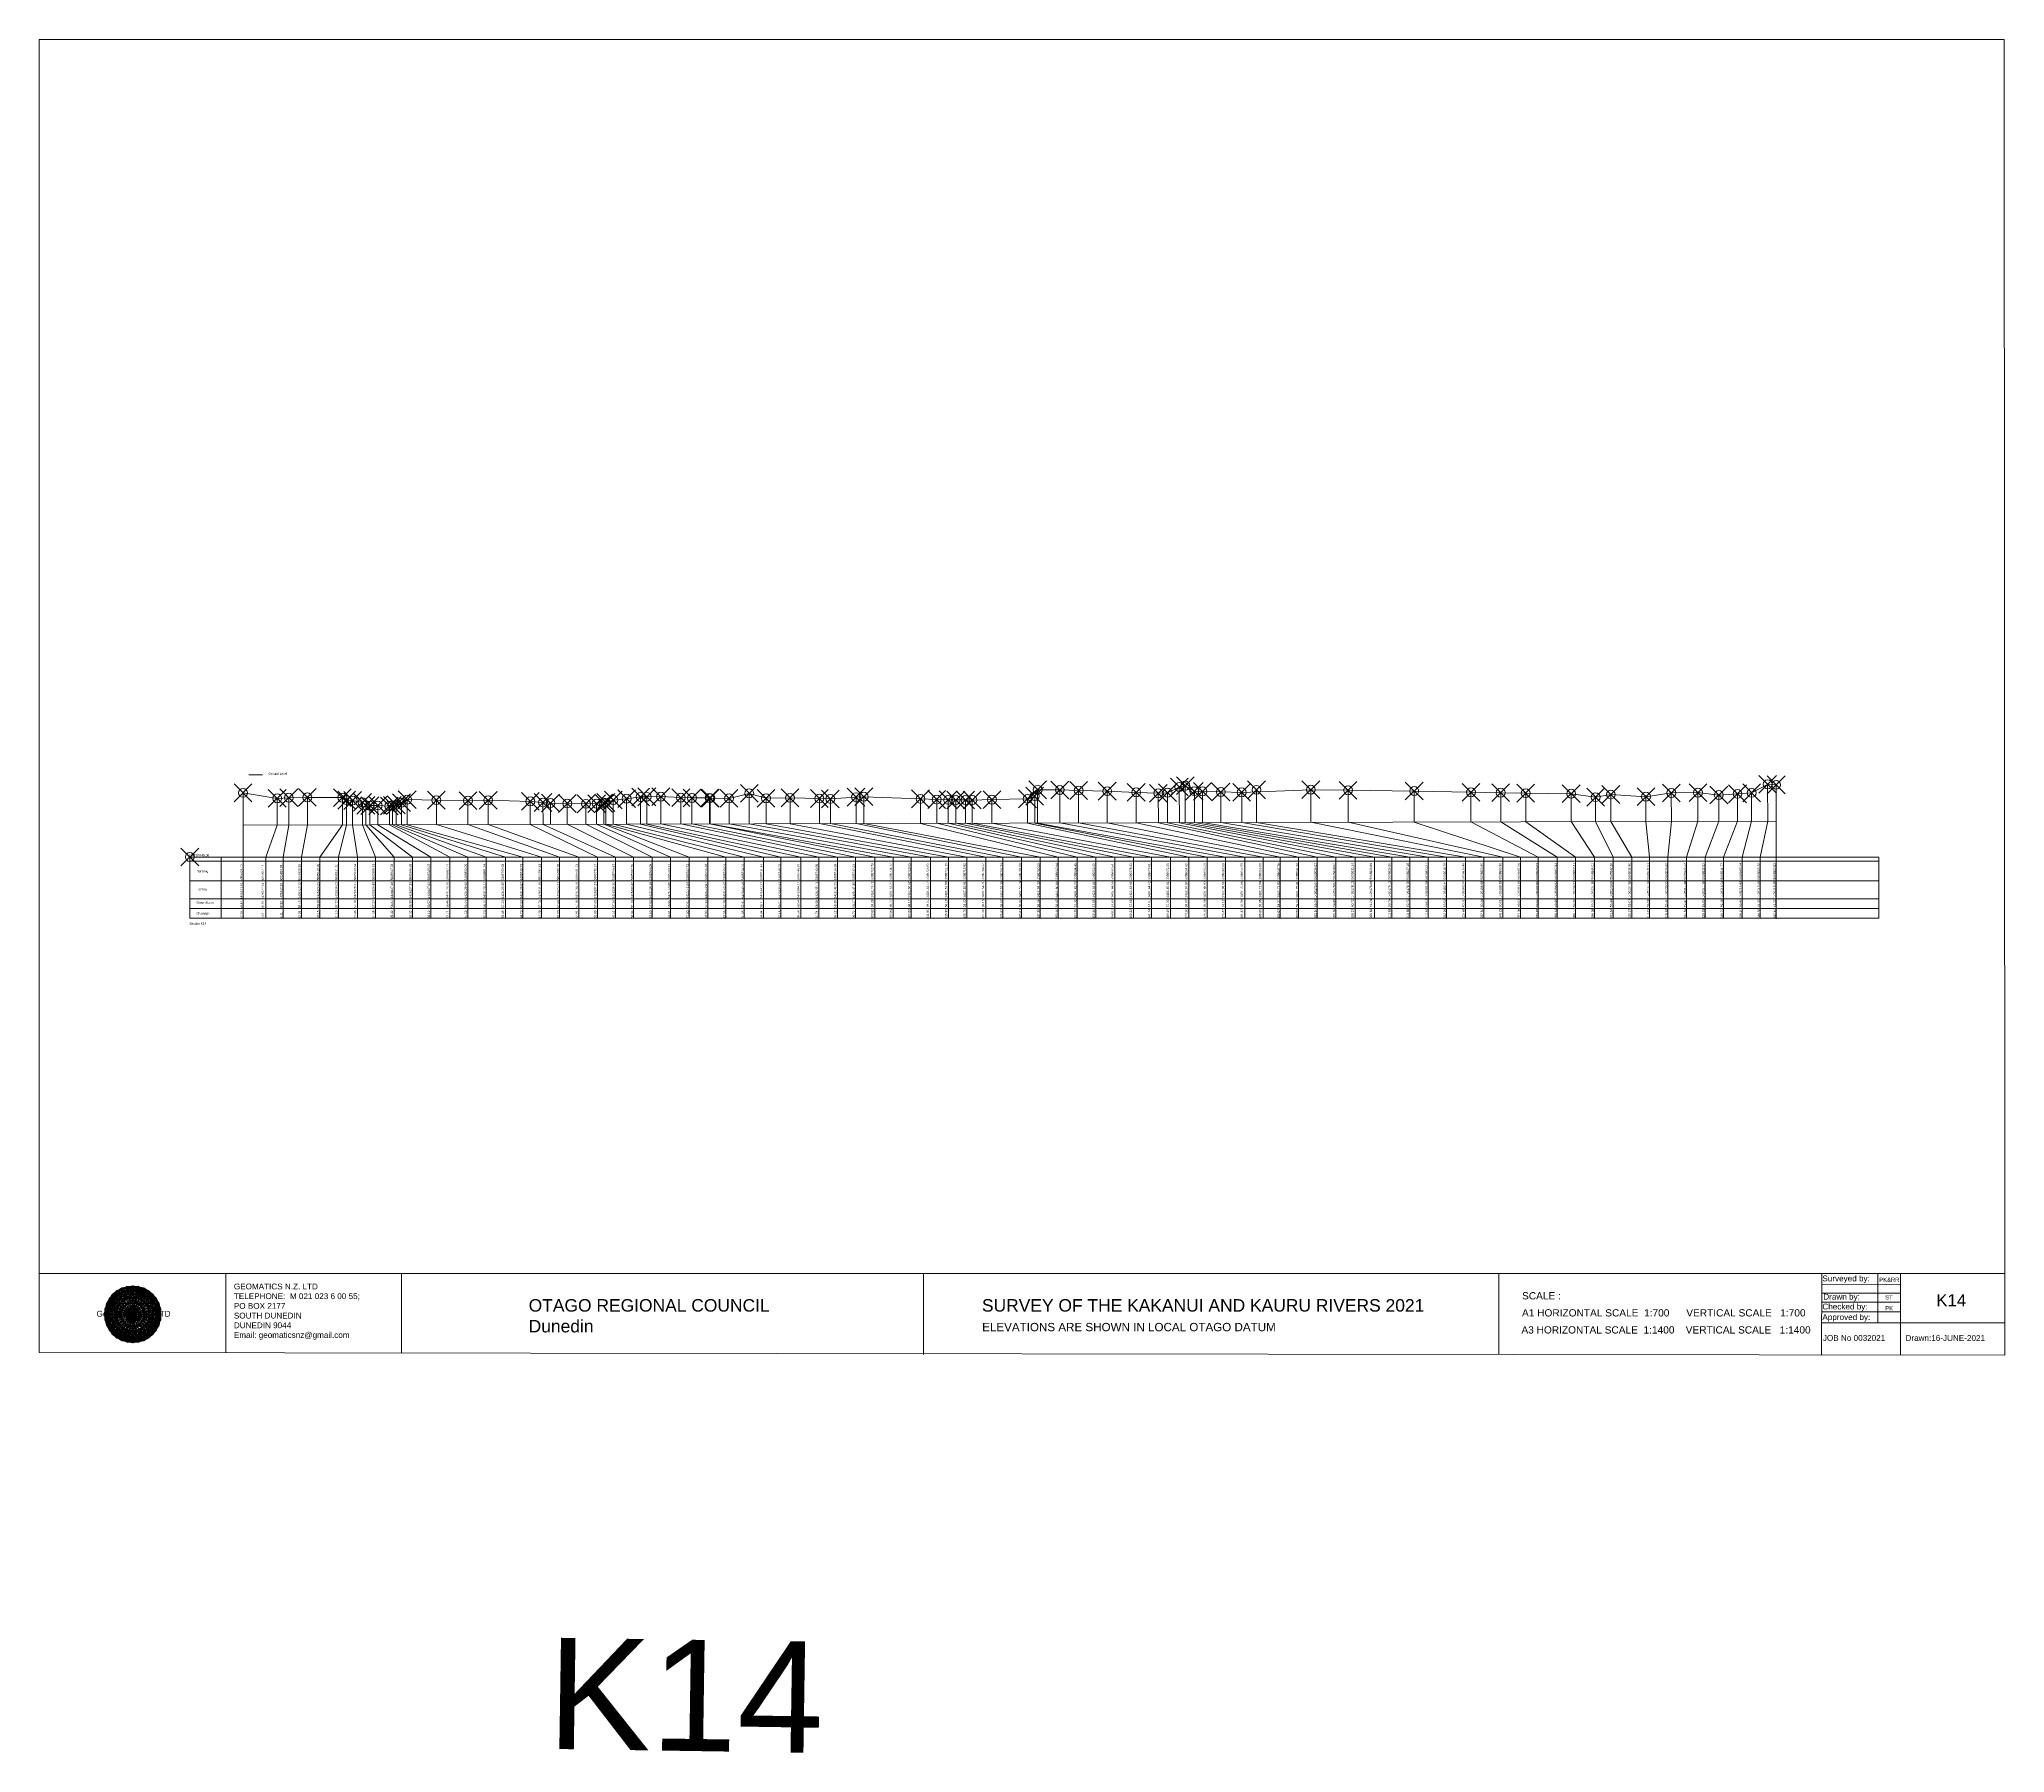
# Model space of a CAD drawing. Header units: millimetres. Extents: x -13804604 to 13046302109, y -19137686871 to 1424966580.
# Drawn here: x -2564696 to -2122924, y -156312 to 228793 of the extents above; entities that cross this region are included whole.
import ezdxf

# ---------------------------------------------------------------- set-up
doc = ezdxf.new("R2010")
doc.units = ezdxf.units.MM
doc.header["$PDMODE"] = 35
doc.header["$PDSIZE"] = 2000
doc.layers.get('0').update_dxf_attribs({"lineweight": 0})
doc.layers.add('geo', color=7, linetype='Continuous', lineweight=0)
doc.styles.get("Standard").update_dxf_attribs({"font": 'arial.ttf'})

# ---------------------------------------------------------------- blocks, each defined once
blk = doc.blocks.new('Geomatics_Circle_SPT')
at = {"layer": 'geo', "color": 2, "linetype": 'Continuous', "lineweight": 0}
for p, q in [((0, 25.2), (-25.2, 0)), ((-24.7, 4.9), (-4.9, 24.7)), ((-24.7, -4.9), (4.9, 24.7)), ((-9.7, 23.3), (-23.3, 9.6)), ((9.7, 23.3), (-23.3, -9.7)), ((-21, 14), (-14, 21)), ((-21, -14), (14, 21)), ((0, 0), (-17.8, 17.8)), ((-14, 21), (21, -14)), ((23.3, -9.7), (-9.7, 23.3)), ((-4.9, 24.7), (24.7, -4.9)), ((25.2, 0), (0, 25.2)), ((0, 0), (17.8, 17.8)), ((4.9, 24.7), (24.7, 4.9)), ((23.3, 9.7), (9.7, 23.3)), ((14, 21), (21, 14)), ((17.8, 18.1), (17.8, 18.1)), ((4.9, -24.7), (-24.7, 4.9)), ((-24.7, 0), (0, -24.7)), ((-23.3, 9.7), (9.7, -23.3)), ((14, -21), (-21, 14)), ((0, 0), (-17.8, -17.8)), ((21, 14), (-14, -21)), ((-9.7, -23.3), (23.3, 9.7)), ((24.7, 4.9), (-4.9, -24.7)), ((0, 0), (17.8, -17.8)), ((0, -24.8), (25.2, 0)), ((-4.9, -24.7), (-24.7, -4.9)), ((-23.3, -9.7), (-9.7, -23.3)), ((-14, -21), (-21, -14)), ((24.7, -4.9), (4.9, -24.7)), ((9.7, -23.3), (23.3, -9.7)), ((21, -14), (14, -21)), ((-17.8, -17.8), (-17.8, -17.8)), ((4.9, -24.7), (4.9, -24.7)), ((18.1, -17.8), (18.1, -17.8))]:
    blk.add_line(p, q, dxfattribs=at)
at = {"layer": 'geo', "color": 1, "linetype": 'Continuous', "lineweight": 0}
for p, q in [((-25.2, 0), (9.7, 23.3)), ((-25.2, 0), (-9.6, 23.3)), ((-4.9, 24.8), (-24.7, -4.9)), ((4.9, 24.7), (-24.7, 4.9)), ((14, 21), (-24.7, -4.9)), ((-14, 21), (-24.7, 4.9)), ((-23.3, 9.7), (0, 25.2)), ((-23.3, -9.6), (0, 25.2)), ((-23.3, -9.6), (17.8, 17.8)), ((-23.3, 9.7), (-17.8, 17.9)), ((-23.3, -9.6), (-17.8, 17.9)), ((-23.3, 9.7), (17.8, 17.8)), ((4.9, 24.8), (-21, -14)), ((-4.9, 24.7), (-21, 14)), ((14, 21), (-21, 14)), ((-14, 21), (-21, -14)), ((-17.9, 17.6), (-17.9, 17.6)), ((-17.8, 17.8), (9.7, 23.3)), ((-17.8, 17.8), (-9.6, 23.3)), ((-17.8, -17.8), (9.7, 23.3)), ((-17.8, -17.8), (-9.7, 23.3)), ((-9.7, -23.3), (-17.8, 17.8)), ((-17.8, 17.8), (9.7, -23.3)), ((-17.8, 17.8), (23.3, -9.6)), ((-17.8, 17.8), (23.3, 9.7)), ((4.9, 24.7), (-14, 21)), ((-4.9, 24.7), (-14, -20.9)), ((0, 0), (-14, 21)), ((-14, 21), (-4.9, -24.7)), ((-14, 21), (-14, 21)), ((24.7, -4.9), (-14, 21)), ((21, 14), (-14, 21)), ((-9.8, 23.1), (-9.8, 23.1)), ((-9.7, 23.3), (0, 25.2)), ((-9.7, 23.3), (0, -25.2)), ((-9.7, -23.3), (0, 25.2)), ((-9.6, 23.3), (17.8, -17.8)), ((-9.6, 23.3), (25.2, 0)), ((-9.6, 23.3), (17.8, 17.8)), ((-9.6, -23.3), (17.8, 17.9)), ((0, 0), (-4.9, 24.7)), ((-4.9, 24.7), (-4.9, 24.7)), ((21, -14), (-4.9, 24.7)), ((24.8, 4.9), (-4.9, 24.7)), ((14, 21), (-4.9, 24.7)), ((-0.2, 25.1), (-0.2, 25.1)), ((0, 25.2), (9.7, -23.3)), ((0, 25.2), (23.3, -9.7)), ((0, 25.2), (23.3, 9.7)), ((0, 25.2), (9.7, 23.3)), ((0, 0), (4.9, 24.7)), ((0, -25.2), (9.7, 23.3)), ((0, 0), (14, 21)), ((21, 14), (4.9, 24.8)), ((14, -21), (4.9, 24.7)), ((24.7, -4.9), (4.9, 24.7)), ((4.9, 24.7), (4.9, 24.7)), ((4.9, -24.7), (14, 21)), ((9.4, 23.3), (9.4, 23.3)), ((9.7, 23.3), (17.8, -17.8)), ((9.7, 23.3), (25.2, 0)), ((9.7, 23.3), (17.8, 17.9)), ((17.8, 17.8), (9.7, -23.3)), ((21, -14), (14, 21)), ((24.7, 4.9), (14, 21)), ((14, 21), (14, 21)), ((17.6, 17.9), (17.6, 17.9)), ((17.8, 17.8), (23.3, -9.7)), ((17.8, 17.8), (23.3, 9.7)), ((-25.2, 0), (23.3, 9.7)), ((-25.2, 0), (-23.3, 9.7)), ((-23.3, -9.7), (-25.2, 0)), ((-9.6, -23.3), (-25.2, 0)), ((9.7, -23.3), (-25.2, 0)), ((21, 14), (-24.7, 4.9)), ((-21, 14), (-24.7, -4.9)), ((0, 0), (-24.7, 4.9)), ((-24.7, 4.9), (-21, -14)), ((-24.7, 4.9), (-4.9, -24.7)), ((-24.7, 4.9), (14, -21)), ((-24.7, 4.9), (-24.7, 4.9)), ((0, 0), (-24.7, -4.9)), ((-17.8, -17.8), (-23.3, 9.7)), ((0, -25.2), (-23.3, 9.7)), ((-23.3, 9.7), (17.8, -17.8)), ((-23.3, 9.7), (25.2, 0)), ((-23.3, 9.4), (-23.3, 9.4)), ((-23.3, -9.7), (25.2, 0)), ((0, 0), (-21, 14)), ((-21, 14), (-14, -21)), ((-21, 14), (4.9, -24.7)), ((-21, 14), (-21, 14)), ((24.7, 4.9), (-21, 14)), ((0, 0), (-21, -14)), ((-17.8, -17.8), (23.3, 9.7)), ((-14, -21), (24.7, 4.9)), ((0, 0), (-14, -21)), ((25.2, 0), (-9.6, -23.3)), ((-4.9, -24.7), (21, 14)), ((0, 0), (-4.9, -24.7)), ((0, 0), (21, 14)), ((23.3, 9.7), (0, -25.2)), ((0, 0), (24.8, 4.9)), ((0, 0), (4.9, -24.7)), ((0, 0), (14, -21)), ((0, 0), (21, -14)), ((0, 0), (24.8, -4.9)), ((4.9, -24.7), (24.7, 4.9)), ((25.2, 0), (9.7, -23.3)), ((14, -21), (21, 14)), ((23.3, 9.7), (17.8, -17.8)), ((24.7, -4.9), (21, 14)), ((21, 14), (21, 14)), ((21, -14), (24.7, 4.9)), ((23.1, 9.8), (23.1, 9.8)), ((23.3, 9.7), (25.2, 0)), ((25.2, 0), (23.3, -9.6)), ((24.7, 4.9), (24.7, 4.9)), ((25.1, 0.2), (25.1, 0.2)), ((-25.2, 0), (23.3, -9.7)), ((-25.1, -0.2), (-25.1, -0.2)), ((-24.7, -4.9), (-24.7, -4.9)), ((-24.7, -4.9), (-14, -21)), ((-24.7, -4.9), (4.9, -24.7)), ((-24.7, -4.9), (21, -14)), ((-17.8, -17.8), (-23.3, -9.7)), ((0, -25.2), (-23.3, -9.6)), ((17.8, -17.8), (-23.3, -9.6)), ((-23.1, -9.8), (-23.1, -9.8)), ((-21, -14), (24.7, -4.9)), ((-21, -14), (-21, -14)), ((-21, -14), (-4.9, -24.7)), ((-21, -14), (14, -21)), ((23.3, -9.7), (-17.8, -17.8)), ((-14, -21), (21, -14)), ((-4.9, -24.7), (24.7, -4.9)), ((23.3, -9.6), (0, -25.2)), ((4.9, -24.7), (21, -14)), ((14, -21), (24.7, -4.9)), ((23.3, -9.6), (17.8, -17.8)), ((21, -14), (21, -14)), ((23.3, -9.4), (23.3, -9.4)), ((24.7, -4.9), (24.7, -4.9)), ((-9.6, -23.3), (-17.8, -17.8)), ((9.7, -23.3), (-17.8, -17.8)), ((-17.6, -17.9), (-17.6, -17.9)), ((-14, -21), (-14, -21)), ((-14, -21), (4.9, -24.7)), ((17.8, -17.8), (-9.7, -23.3)), ((0, -25.2), (-9.7, -23.3)), ((-9.4, -23.3), (-9.4, -23.3)), ((-4.9, -24.7), (14, -21)), ((-4.9, -24.7), (-4.9, -24.7)), ((9.7, -23.3), (0, -25.2)), ((0.2, -25.1), (0.2, -25.1)), ((4.9, -24.7), (4.9, -24.7)), ((17.8, -17.8), (9.7, -23.3)), ((9.8, -23.1), (9.8, -23.1)), ((14, -21), (14, -21)), ((17.9, -17.6), (17.9, -17.6))]:
    blk.add_line(p, q, dxfattribs=at)
at = {"layer": 'geo', "color": 114, "linetype": 'Continuous', "lineweight": 0}
for p, q in [((17.9, 17.8), (-25.2, 0)), ((-24.7, 4.9), (14, 21)), ((9.7, 23.3), (-23.3, 9.7)), ((-20.9, 14), (4.9, 24.7)), ((0, 25.2), (-17.8, 17.8)), ((-17.8, 17.8), (0, -25.2)), ((-14, 21), (-4.9, 24.7)), ((4.9, -24.7), (-14, 21)), ((0, 0), (-9.7, 23.3)), ((-4.9, 24.7), (14, -21)), ((17.8, -17.8), (0, 25.2)), ((0, 0), (9.7, 23.3)), ((4.9, 24.7), (21, -14)), ((23.3, -9.7), (9.7, 23.3)), ((14, 21), (24.7, -4.9)), ((25.2, 0), (17.8, 17.8)), ((-24.7, -4.9), (21, 14)), ((-14, -21), (-24.7, 4.9)), ((0, 0), (-23.3, 9.7)), ((-23.3, 9.7), (-9.7, -23.3)), ((0, 0), (-23.3, -9.7)), ((-4.9, -24.7), (-21, 14)), ((24.8, 4.9), (-20.9, -14)), ((0, 0), (-9.7, -23.3)), ((0, 0), (23.3, 9.7)), ((0, 0), (9.7, -23.3)), ((0, 0), (23.3, -9.7)), ((21, 14), (24.7, 4.9)), ((-25.2, 0), (-17.8, -17.8)), ((-21, -14), (-24.7, -4.9)), ((-17.8, -17.8), (25.2, 0)), ((24.8, -4.9), (-14, -21)), ((-9.6, -23.3), (23.3, -9.7)), ((21, -14), (-4.9, -24.8)), ((0, -25.2), (17.9, -17.8)), ((14, -21), (4.9, -24.8))]:
    blk.add_line(p, q, dxfattribs=at)
at = {"layer": 'geo', "color": 250, "linetype": 'Continuous', "lineweight": 0}
for p, q in [((-17.8, 17.8), (17.8, 17.8)), ((-17.8, -17.8), (-17.8, 17.8)), ((-14, 21), (-14, 21)), ((14, 21), (-14, 21)), ((-14, 20.9), (-14, -21)), ((-9.7, 23.3), (9.7, 23.3)), ((-9.7, -23.3), (-9.7, 23.3)), ((-4.9, 24.7), (4.9, 24.7)), ((-4.9, 24.7), (-4.9, -24.7)), ((0, 0), (0, 25.2)), ((4.9, 24.7), (4.9, -24.7)), ((9.7, -23.3), (9.7, 23.3)), ((14, 21), (14, -21)), ((17.8, -17.8), (17.8, 17.8)), ((0, 0), (-25.2, 0)), ((24.7, 4.9), (-24.7, 4.9)), ((-24.7, 4.9), (-24.7, -4.9)), ((-23.3, 9.7), (23.3, 9.7)), ((-23.3, 9.7), (-23.3, 9.7)), ((-23.3, -9.7), (-23.3, 9.7)), ((21, 14), (-21, 14)), ((-21, 14), (-21, -14)), ((0, 0), (0, -25.2)), ((0, 0), (25.2, 0)), ((21, 14), (21, 14)), ((21, -14), (21, 14)), ((23.3, 9.7), (23.3, -9.7)), ((24.7, 4.9), (24.7, 4.9)), ((24.7, -4.9), (24.7, 4.9)), ((-24.7, -4.9), (24.7, -4.9)), ((23.3, -9.7), (-23.3, -9.7)), ((-21, -14), (21, -14)), ((17.8, -17.8), (-17.8, -17.8)), ((-14, -21), (14, -21)), ((9.7, -23.3), (-9.7, -23.3)), ((-4.9, -24.7), (4.9, -24.7))]:
    blk.add_line(p, q, dxfattribs=at)
blk = doc.blocks.new('GeomaticsNZ TITLE BLOCK')
at = {"color": 7, "linetype": 'Continuous', "lineweight": 0}
for p, q in [((0, 94.9), (0, 1579.2)), ((0, 1579.2), (2363.4, 1579.2)), ((2363.4, 1579.2), (2364, 94.9)), ((2364, 94.9), (0, 94.9)), ((0, 94.9), (0, 0)), ((15.9, 94.9), (2364, 94.9)), ((224.3, 95.2), (224.3, -0.3)), ((2364, 94.9), (382.6, 94.9)), ((435.8, 95.2), (435.8, -0.7)), ((1063.4, 94.9), (1063.4, -2.4)), ((1755.4, 94.9), (1755.4, -2.6)), ((2143.9, 94.9), (2143.7, -3)), ((2211.5, 94.9), (2211.5, 36.1)), ((2238.6, 94.8), (2238.6, -3.2)), ((2364, -3.5), (2364, 94.9)), ((2143.9, 81.9), (2238.6, 81.7)), ((2143.9, 71), (2238.6, 71)), ((2143.6, 60.4), (2238.6, 60.4)), ((2143.8, 48.6), (2238.6, 48.6)), ((2143.8, 35.4), (2364, 35.3)), ((0, 0), (2364, -3.5))]:
    blk.add_line(p, q, dxfattribs=at)
at = {"color": 7, "linetype": 'Continuous', "lineweight": 0, "xscale": 1.36, "yscale": 1.36, "zscale": 1.36}
blk.add_blockref('Geomatics_Circle_SPT', (112.4, 45.7), dxfattribs=at)
at = {"color": 7, "linetype": 'Continuous', "lineweight": 0}
for s, p in [('PK&RR', (2213.2, 84.8)), ('ST', (2220.3, 63.6)), ('PK', (2220.4, 50.6))]:
    blk.add_text(s, height=5, dxfattribs=at).set_placement(p)
at = {"color": 7, "linetype": 'Continuous', "lineweight": 0, "attachment_point": 1}
for s, width, heights, insert, char_height in [('{\\C256;GEOMATICS N.Z. LTD                   \\PTELEPHONE:  M 021 023 6 00 55;\\PPO BOX 2177\\PSOUTH DUNEDIN\\PDUNEDIN 9044\\PEmail: geomaticsnz@gmail.com}', 3535.727, [94.7], (234, 82.7), 7), ('{\\C256;Surveyed by:}', 3535.727, [0], (2144.7, 92.4), 7), ('{\\C256;Geomatics N.Z. LTD                   }', 125.079, [15.8], (68.8, 49.9), 7), ('{\\C256;OTAGO REGIONAL COUNCIL\\PDunedin}', 3535.727, [0], (588.6, 64), 15), ('{\\C256;SURVEY OF THE KAKANUI AND KAURU RIVERS 2021}', 3535.727, [0], (1133.8, 64), 15), ('{\\C256;Checked by:}', 3535.727, [0], (2144.7, 58.6), 7), ('{\\C256;Drawn by:}', 3535.727, [0], (2145.8, 70.4), 7), ('{\\C256;ELEVATIONS ARE SHOWN IN LOCAL OTAGO DATUM}', 3535.727, [0], (1134.1, 35.4), 10), ('{\\C256;Approved by:}', 3535.727, [0], (2144.7, 45.9), 7), ('{\\C256;JOB No 0032021}', 3535.727, [0], (2145.3, 20.8), 7), ('{\\C256;Drawn:16-JUNE-2021}', 3535.727, [0], (2244.7, 20.7), 7)]:
    blk.add_mtext_dynamic_manual_height_columns(s, width=width, gutter_width=159, heights=heights, dxfattribs=dict(at, insert=insert, char_height=char_height))

msp = doc.modelspace()

# ---------------------------------------------------------------- linework, layer by layer
at = {"color": 1, "linetype": 'Continuous', "lineweight": 0}
msp.add_line((-2517611.801, 63495.095), (-2514539.628, 63495.095), dxfattribs=at)
at = {"color": 7, "linetype": 'Continuous', "lineweight": 0}
for p, q in [((-2518898.546, 59420), (-2518898.546, 31120.56)), ((-2511217.244, 58190), (-2511217.244, 52182.751)), ((-2508613.799, 58320), (-2508613.799, 52189.682)), ((-2504433.652, 58401), (-2504433.652, 52200.811)), ((-2496571.307, 58361), (-2496571.307, 52221.742)), ((-2495620.257, 57771), (-2495620.257, 52224.274)), ((-2494266.726, 57701), (-2494266.726, 52227.877)), ((-2481996.986, 57901), (-2481996.986, 52260.542)), ((-2475445.568, 57782), (-2475445.568, 52277.984)), ((-2468336.466, 57682), (-2468336.466, 52296.91)), ((-2463811.581, 57762), (-2463811.581, 52308.956)), ((-2454332.748, 57502), (-2454332.748, 52334.191)), ((-2435669.131, 57813), (-2435669.131, 52383.878)), ((-2432686.66, 58113), (-2432686.66, 52391.818)), ((-2429544.217, 58513), (-2429544.217, 52400.184)), ((-2424982.796, 58583), (-2424982.796, 52470.184)), ((-2420499.479, 58354), (-2420499.479, 52424.263)), ((-2418005.983, 58274), (-2418005.983, 52430.901)), ((-2414043.736, 58284), (-2414043.736, 52441.45)), ((-2413883.202, 58224), (-2413883.202, 52441.877)), ((-2409666.595, 58174), (-2409666.595, 52453.102)), ((-2405121.437, 59314), (-2405121.437, 52465.203)), ((-2401337.573, 58194), (-2401337.573, 52475.276)), ((-2395943.585, 58304), (-2395943.585, 52489.636)), ((-2386888.515, 58065), (-2386888.515, 52513.743)), ((-2381114.377, 58465), (-2381114.377, 52529.115)), ((-2379375.595, 58555), (-2379375.595, 52533.744)), ((-2366622.347, 58066), (-2366622.347, 52567.696)), ((-2362977.193, 57916), (-2362977.193, 52577.4)), ((-2360418.793, 57846), (-2360418.793, 52584.212)), ((-2358691.127, 57826), (-2358691.127, 52588.811)), ((-2356501.196, 57826), (-2356501.196, 52594.641)), ((-2354983.754, 57806), (-2354983.754, 52598.681)), ((-2342561.152, 58066), (-2342561.152, 52631.753)), ((-2340944.4, 58687), (-2340944.4, 52636.057)), ((-2340295.726, 60117), (-2340295.726, 52637.784)), ((-2335306.79, 60087), (-2335306.79, 52651.065)), ((-2331077.393, 59947), (-2331077.393, 52662.325)), ((-2324654.207, 59807), (-2324654.207, 52679.425)), ((-2318137.77, 59527), (-2318137.77, 52696.773)), ((-2313182.396, 59338), (-2313164.751, 52710.013)), ((-2311091.982, 59458), (-2311074.032, 52715.579)), ((-2307106.205, 61038), (-2307106.205, 52726.142)), ((-2305069.94, 59788), (-2305051.154, 52731.613)), ((-2303228.142, 59748), (-2303209.476, 52736.516)), ((-2299110.259, 59628), (-2299110.259, 52747.429)), ((-2294431.375, 59528), (-2294431.375, 52759.885)), ((-2291095.93, 60108), (-2291076.391, 52768.817)), ((-2278883.999, 60139), (-2278864.464, 52801.328)), ((-2270510.333, 60009), (-2270491.204, 52823.62)), ((-2255646.486, 59830), (-2255627.939, 52863.189)), ((-2220367.14, 59231), (-2220356.404, 52957.09)), ((-2214880.22, 58441), (-2214870.861, 52971.694)), ((-2211454.255, 59041), (-2211443.885, 52980.817)), ((-2203570.218, 58562), (-2203560.704, 53001.804)), ((-2197857.095, 59412), (-2197846.152, 53017.017)), ((-2191879.7, 59472), (-2191868.682, 53032.931)), ((-2187189.723, 58932), (-2187179.65, 53045.414)), ((-2182984.54, 59192), (-2182974.041, 53056.61)), ((-2179812.471, 59423), (-2179801.591, 53065.056)), ((-2176205.755, 61333), (-2176191.624, 53074.667)), ((-2174286.647, 61336.284), (-2174269.945, 51575.311)), ((-2174286.647, 61223), (-2174286.647, 31120.56)), ((-2518898.546, 52162.302), (-2174272.519, 53079.776)), ((-2492041.508, 57271), (-2492041.508, 52233.801)), ((-2491302.457, 56641), (-2491302.457, 52235.769)), ((-2490398.926, 56551), (-2490398.926, 52238.174)), ((-2486015.741, 56461), (-2486015.741, 52249.843)), ((-2485332.027, 56641), (-2485332.027, 52251.664)), ((-2484496.111, 56721), (-2484496.111, 52253.889)), ((-2483276.597, 57201), (-2483276.597, 52257.136)), ((-2449793.593, 57133), (-2449793.593, 52346.275)), ((-2446029.328, 57023), (-2446029.328, 52356.297)), ((-2441814.369, 56963), (-2441814.369, 52367.518)), ((-2439423.703, 57013), (-2439423.703, 52373.882)), ((-2437821.44, 57103), (-2437821.44, 52378.148)), ((-2437367.032, 57253), (-2437367.032, 52379.358)), ((-2197846.152, 53017.017), (-2198631.629, 45000)), ((-2191868.682, 53032.931), (-2194472.378, 45000)), ((-2187179.65, 53045.414), (-2190263.642, 45000)), ((-2182974.041, 53056.61), (-2186137.991, 45000)), ((-2179801.591, 53065.056), (-2181916.304, 45000)), ((-2176191.624, 53074.667), (-2177868.484, 45000)), ((-2511217.244, 52182.751), (-2513784.341, 45000)), ((-2508613.799, 52189.682), (-2509897.126, 45000)), ((-2504433.652, 52200.811), (-2505743.984, 45000)), ((-2496571.307, 52221.742), (-2501649.734, 45000)), ((-2495620.257, 52224.274), (-2497467.146, 45000)), ((-2494266.726, 52227.877), (-2493166.772, 45000)), ((-2492041.508, 52233.801), (-2489118.708, 45000)), ((-2491302.457, 52235.769), (-2484921.702, 45000)), ((-2490398.926, 52238.174), (-2480848.101, 45000)), ((-2486015.741, 52249.843), (-2472436.372, 45000)), ((-2485332.027, 52251.664), (-2468395.516, 45000)), ((-2484496.111, 52253.889), (-2464290.026, 45000)), ((-2459930.76, 45000), (-2483276.597, 52257.136)), ((-2456009.644, 45000), (-2481996.986, 52260.542)), ((-2475445.568, 52277.984), (-2451788.812, 45000)), ((-2447763.351, 45000), (-2468336.466, 52296.91)), ((-2463811.581, 52308.956), (-2443447.216, 45000)), ((-2454332.748, 52334.191), (-2439212.7, 45000)), ((-2446029.328, 52356.297), (-2431154.448, 45000)), ((-2441814.369, 52367.518), (-2426933.494, 45000)), ((-2439423.703, 52373.882), (-2422802.833, 45000)), ((-2437821.44, 52378.148), (-2418653.967, 45000)), ((-2410344.094, 45000), (-2437367.032, 52379.358)), ((-2435669.131, 52383.878), (-2406249.102, 45000)), ((-2401938.583, 45000), (-2432686.66, 52391.818)), ((-2429544.217, 52400.184), (-2397998.326, 45000)), ((-2424982.796, 52470.184), (-2389468.707, 45000)), ((-2385250.93, 45000), (-2420499.479, 52424.263)), ((-2418005.983, 52430.901), (-2381245.263, 45000)), ((-2376911.411, 45000), (-2414043.736, 52441.45)), ((-2409666.595, 52453.102), (-2368690.899, 45000)), ((-2364380.996, 45000), (-2405121.437, 52465.203)), ((-2401337.573, 52475.276), (-2360340.047, 45000)), ((-2356198.396, 45000), (-2395943.585, 52489.636)), ((-2348105.897, 45000), (-2386888.515, 52513.743)), ((-2381114.377, 52529.115), (-2343893.007, 45000)), ((-2339740.476, 45000), (-2379375.595, 52533.744)), ((-2366622.347, 52567.696), (-2335649.892, 45000)), ((-2362977.193, 52577.4), (-2331391.916, 45000)), ((-2360418.793, 52584.212), (-2327238.774, 45000)), ((-2358691.127, 52588.811), (-2322914.819, 45000)), ((-2318752.513, 45000), (-2356501.196, 52594.641)), ((-2354983.754, 52598.681), (-2314711.413, 45000)), ((-2342561.152, 52631.753), (-2306344.159, 45000)), ((-2302179.775, 45000), (-2340944.4, 52636.057)), ((-2340295.726, 52637.784), (-2298068.786, 45000)), ((-2293744.221, 45000), (-2335306.79, 52651.065)), ((-2331077.393, 52662.325), (-2289633.232, 45000)), ((-2285761.356, 45000), (-2324654.207, 52679.425)), ((-2318137.77, 52696.773), (-2281662.219, 45000)), ((-2313164.751, 52710.013), (-2277476.209, 45000)), ((-2311074.032, 52715.579), (-2273292.643, 45000)), ((-2307106.205, 52726.142), (-2264578.51, 45000)), ((-2305051.154, 52731.613), (-2260703.702, 45000)), ((-2303209.476, 52736.516), (-2256664.679, 45000)), ((-2299110.259, 52747.429), (-2252530.231, 45000)), ((-2294431.375, 52759.885), (-2248364.015, 45000)), ((-2291076.391, 52768.817), (-2244134.141, 45000)), ((-2278864.464, 52801.328), (-2240031.583, 45000)), ((-2270491.204, 52823.62), (-2235738.174, 45000)), ((-2255627.939, 52863.189), (-2231730.919, 45000)), ((-2220356.404, 52957.09), (-2215131.79, 45000)), ((-2214870.861, 52971.694), (-2210952.378, 45000)), ((-2211443.885, 52980.817), (-2206742.298, 45000)), ((-2203560.704, 53001.804), (-2202790.881, 45000)), ((-2530867.895, 45000), (-2530867.895, 31248.305)), ((-2530867.895, 45000), (-2151232.965, 45000)), ((-2523854.746, 45000), (-2523854.746, 31248.305)), ((-2513784.341, 31248.305), (-2513784.341, 45000)), ((-2509897.126, 31248.305), (-2509897.126, 45000)), ((-2505743.984, 31248.305), (-2505743.984, 45000)), ((-2501649.734, 31248.305), (-2501649.734, 45000)), ((-2497467.146, 31248.305), (-2497467.146, 45000)), ((-2493166.772, 31248.305), (-2493166.772, 45000)), ((-2489118.708, 31248.305), (-2489118.708, 45000)), ((-2484921.702, 31248.305), (-2484921.702, 45000)), ((-2480848.101, 31248.305), (-2480848.101, 45000)), ((-2472436.372, 31248.305), (-2472436.372, 45000)), ((-2468395.516, 31248.305), (-2468395.516, 45000)), ((-2464290.026, 31248.305), (-2464290.026, 45000)), ((-2459930.76, 31248.305), (-2459930.76, 45000)), ((-2456009.644, 31248.305), (-2456009.644, 45000)), ((-2451788.812, 31248.305), (-2451788.812, 45000)), ((-2447763.351, 31248.305), (-2447763.351, 45000)), ((-2443447.216, 31248.305), (-2443447.216, 45000)), ((-2439212.7, 31248.305), (-2439212.7, 45000)), ((-2431154.448, 31248.305), (-2431154.448, 45000)), ((-2426933.494, 31248.305), (-2426933.494, 45000)), ((-2422802.833, 31248.305), (-2422802.833, 45000)), ((-2418653.967, 31248.305), (-2418653.967, 45000)), ((-2414408.693, 45000), (-2414408.693, 31248.305)), ((-2410344.094, 45000), (-2410344.094, 31248.305)), ((-2406249.102, 45000), (-2406249.102, 31248.305)), ((-2401938.583, 45000), (-2401938.583, 31248.305)), ((-2397998.326, 45000), (-2397998.326, 31248.305)), ((-2389468.707, 31248.305), (-2389468.707, 45000)), ((-2385250.93, 31248.305), (-2385250.93, 45000)), ((-2381245.263, 31248.305), (-2381245.263, 45000)), ((-2376911.411, 31248.305), (-2376911.411, 45000)), ((-2372761.201, 31248.305), (-2372761.201, 45000)), ((-2368690.899, 31248.305), (-2368690.899, 45000)), ((-2364380.996, 31248.305), (-2364380.996, 45000)), ((-2360340.047, 45000), (-2360340.047, 31248.305)), ((-2356198.396, 31248.305), (-2356198.396, 45000)), ((-2348105.897, 31248.305), (-2348105.897, 45000)), ((-2343893.007, 31248.305), (-2343893.007, 45000)), ((-2339740.476, 31248.305), (-2339740.476, 45000)), ((-2335649.892, 31248.305), (-2335649.892, 45000)), ((-2331391.916, 31248.305), (-2331391.916, 45000)), ((-2327238.774, 31248.305), (-2327238.774, 45000)), ((-2322914.819, 31248.305), (-2322914.819, 45000)), ((-2318752.513, 31248.305), (-2318752.513, 45000)), ((-2314711.413, 31248.305), (-2314711.413, 45000)), ((-2306344.159, 31248.305), (-2306344.159, 45000)), ((-2302179.775, 31248.305), (-2302179.775, 45000)), ((-2298068.786, 31248.305), (-2298068.786, 45000)), ((-2293744.221, 31248.305), (-2293744.221, 45000)), ((-2289633.232, 31248.305), (-2289633.232, 45000)), ((-2285761.356, 31248.305), (-2285761.356, 45000)), ((-2281662.219, 31248.305), (-2281662.219, 45000)), ((-2277476.209, 31248.305), (-2277476.209, 45000)), ((-2273292.643, 31248.305), (-2273292.643, 45000)), ((-2268903.809, 31248.305), (-2268903.809, 45000)), ((-2264578.51, 31248.305), (-2264578.51, 45000)), ((-2260703.702, 31248.305), (-2260703.702, 45000)), ((-2256664.679, 31248.305), (-2256664.679, 45000)), ((-2252530.231, 31248.305), (-2252530.231, 45000)), ((-2248364.015, 31248.305), (-2248364.015, 45000)), ((-2244134.141, 31248.305), (-2244134.141, 45000)), ((-2240031.583, 31248.305), (-2240031.583, 45000)), ((-2235738.174, 31248.305), (-2235738.174, 45000)), ((-2231730.919, 31248.305), (-2231730.919, 45000)), ((-2223517.86, 31248.305), (-2223517.86, 45000)), ((-2219375.837, 31248.305), (-2219375.837, 45000)), ((-2215131.79, 31248.305), (-2215131.79, 45000)), ((-2210952.378, 31248.305), (-2210952.378, 45000)), ((-2206742.298, 31248.305), (-2206742.298, 45000)), ((-2202790.881, 31248.305), (-2202790.881, 45000)), ((-2198631.629, 31248.305), (-2198631.629, 45000)), ((-2194472.378, 31248.305), (-2194472.378, 45000)), ((-2190263.642, 31248.305), (-2190263.642, 45000)), ((-2186137.991, 31248.305), (-2186137.991, 45000)), ((-2181916.304, 31248.305), (-2181916.304, 45000)), ((-2177868.484, 31248.305), (-2177868.484, 45000)), ((-2151232.965, 45000), (-2151197.703, 31248.305)), ((-2530867.895, 44076.552), (-2151230.597, 44076.552)), ((-2530867.895, 39669.381), (-2151220.077, 39669.381)), ((-2530867.895, 35602.182), (-2151209.648, 35602.182)), ((-2530867.895, 33454.74), (-2151204.142, 33454.74)), ((-2530867.895, 31248.305), (-2151197.703, 31248.305)), ((-2527686.731, 29878.784), (-2527686.731, 29878.784))]:
    msp.add_line(p, q, dxfattribs=at)
at = {"color": 1, "linetype": 'Continuous', "lineweight": 0}
msp.add_lwpolyline([(-2518898.546, 59420), (-2511217.244, 58190), (-2508613.799, 58320), (-2504433.652, 58401), (-2496571.307, 58361), (-2495620.257, 57771), (-2494266.726, 57701), (-2492041.508, 57271), (-2491302.457, 56641), (-2490398.926, 56551), (-2488607.518, 56571), (-2486015.741, 56461), (-2485332.027, 56641), (-2484496.111, 56721), (-2483276.597, 57201), (-2481996.986, 57901), (-2475445.568, 57782), (-2468336.466, 57682), (-2463811.581, 57762), (-2454332.748, 57502), (-2451499.825, 57242), (-2449793.593, 57133), (-2446029.328, 57023), (-2441814.369, 56963), (-2439423.703, 57013), (-2437821.44, 57327.204), (-2437367.032, 57253), (-2435669.131, 57813), (-2432686.66, 58113), (-2429544.217, 58513), (-2428142.156, 58543), (-2424982.796, 58583), (-2420499.479, 58354), (-2418005.983, 58274), (-2414043.736, 58284), (-2413883.202, 58224), (-2409666.595, 58174), (-2405121.437, 59314), (-2401337.573, 58194), (-2395943.585, 58304), (-2389343.414, 58145), (-2386888.515, 58065), (-2381114.377, 58465), (-2379375.595, 58555), (-2366622.347, 58066), (-2362977.193, 57916), (-2360418.793, 57846), (-2358691.127, 57826), (-2356501.196, 57826), (-2354983.754, 57806), (-2350560.798, 57896), (-2342561.152, 58066), (-2340944.4, 58687), (-2340295.726, 60117), (-2335306.79, 60087), (-2331077.393, 59947), (-2324654.207, 59807), (-2318137.77, 59527), (-2313182.396, 59338), (-2311091.982, 59458), (-2308454.762, 60718), (-2307106.205, 61038), (-2305069.94, 59788), (-2303228.142, 59748), (-2299110.259, 59628), (-2294431.375, 59528), (-2278883.999, 60139), (-2270510.333, 60009), (-2255646.486, 59830), (-2242906.74, 59560), (-2236216.514, 59460), (-2230587.526, 59351), (-2220367.14, 59231), (-2214880.22, 58441), (-2211454.255, 59041), (-2203570.218, 58562), (-2197857.095, 59412), (-2191879.7, 59472), (-2187189.723, 58932), (-2182984.54, 59192), (-2179812.471, 59423), (-2176205.755, 61333), (-2174286.647, 61223)], dxfattribs=at)
at = {"color": 7, "linetype": 'Continuous', "lineweight": 0}
for points in [[(-2393515.955, 31248.305), (-2393515.955, 45000), (-2428159.352, 52403.871), (-2428142.156, 58543)], [(-2351902.143, 31248.305), (-2351902.143, 45000), (-2389343.414, 52507.207), (-2389343.414, 58145)], [(-2310464.683, 31248.305), (-2310464.683, 45000), (-2350560.798, 52610.456), (-2350560.798, 57896), (-2350560.798, 52610.456)], [(-2308454.762, 60718), (-2308433.476, 52722.608), (-2268903.809, 45000)], [(-2242906.74, 59560), (-2242889.002, 52897.103), (-2227750.338, 45000), (-2227750.338, 31248.305)], [(-2236216.514, 59460), (-2236216.514, 52914.867), (-2223517.86, 45000)], [(-2230587.526, 59351), (-2230570.431, 52929.898), (-2219375.837, 45000)], [(-2488607.518, 56571), (-2488595.996, 52242.974)], [(-2435175.385, 31248.305), (-2435175.385, 45000), (-2451470.327, 52341.811), (-2451499.825, 57242)], [(-2488595.996, 52242.974), (-2476719.857, 45000), (-2476719.857, 31248.305)], [(-2372761.201, 45000), (-2413883.202, 52441.877)]]:
    msp.add_lwpolyline(points, dxfattribs=at)
at = {"linetype": 'Continuous', "lineweight": 0}
for p in [(-2340295.726, 60117), (-2335306.79, 60087), (-2331077.393, 59947), (-2308454.762, 60718), (-2307106.205, 61038), (-2291095.93, 60108), (-2278883.999, 60139), (-2270510.333, 60009), (-2176205.755, 61333), (-2174286.647, 61223), (-2518898.546, 59420), (-2511217.244, 58190), (-2508613.799, 58320), (-2504433.652, 58401), (-2496571.307, 58361), (-2495620.257, 57771), (-2494266.726, 57701), (-2492041.508, 57271), (-2491302.457, 56641), (-2490398.926, 56551), (-2488607.518, 56571), (-2486015.741, 56461), (-2485332.027, 56641), (-2484496.111, 56721), (-2483276.597, 57201), (-2481996.986, 57901), (-2475445.568, 57782), (-2468336.466, 57682), (-2463811.581, 57762), (-2454332.748, 57502), (-2451499.825, 57242), (-2449793.593, 57133), (-2446029.328, 57023), (-2441814.369, 56963), (-2439423.703, 57013), (-2437821.44, 57103), (-2437367.032, 57253), (-2435669.131, 57813), (-2432686.66, 58113), (-2429544.217, 58513), (-2428142.156, 58543), (-2424982.796, 58583), (-2420499.479, 58354), (-2418005.983, 58274), (-2414043.736, 58284), (-2413883.202, 58224), (-2409666.595, 58174), (-2405121.437, 59314), (-2401337.573, 58194), (-2395943.585, 58304), (-2389343.414, 58145), (-2386888.515, 58065), (-2381114.377, 58465), (-2379375.595, 58555), (-2366622.347, 58066), (-2362977.193, 57916), (-2360418.793, 57846), (-2358691.127, 57826), (-2356501.196, 57826), (-2354983.754, 57806), (-2350560.798, 57896), (-2342561.152, 58066), (-2340944.4, 58687), (-2324654.207, 59807), (-2318137.77, 59527), (-2313182.396, 59338), (-2311091.982, 59458), (-2305069.94, 59788), (-2303228.142, 59748), (-2299110.259, 59628), (-2294431.375, 59528), (-2255646.486, 59830), (-2242906.74, 59560), (-2236216.514, 59460), (-2230587.526, 59351), (-2220367.14, 59231), (-2214880.22, 58441), (-2211454.255, 59041), (-2203570.218, 58562), (-2197857.095, 59412), (-2191879.7, 59472), (-2187189.723, 58932), (-2182984.54, 59192), (-2179812.471, 59423), (-2530867.895, 45000)]:
    msp.add_point(p, dxfattribs=at)

# ---------------------------------------------------------------- block references
at = {"color": 7, "linetype": 'Continuous', "lineweight": 0, "xscale": 186.8759599228005, "yscale": 186.8759599228005, "zscale": 186.8759599228005}
msp.add_blockref('GeomaticsNZ TITLE BLOCK', (-2564696.062, -66328.498), dxfattribs=at)

# ---------------------------------------------------------------- texts
at = {"color": 7, "linetype": 'Continuous', "lineweight": 0}
for s, height, p in [('Ground Level', 500, (-2513180.855, 63472.891)), ('DATUM 45.00', 500, (-2530938.642, 45146.766)), ('Northing', 500, (-2529341.636, 41560.657)), ('Easting', 500, (-2529414.441, 37481.59)), ('Ground Level', 500, (-2529396.364, 34533.521)), ('Chainage', 500, (-2529393.977, 32077.102)), ('Section K14', 500, (-2530938.653, 29797.682)), ('SCALE :  ', 1629.1211, (-2231408.645, -54431.391)), ('A1 HORIZONTAL SCALE  1:700      VERTICAL SCALE   1:700 ', 1629.12108, (-2231425.311, -58265.326)), ('K14', 2715.2018, (-2138313.739, -55973.519)), ('A3 HORIZONTAL SCALE  1:1400    VERTICAL SCALE   1:1400 ', 1629.12108, (-2231547.583, -62099.261))]:
    msp.add_text(s, height=height, dxfattribs=at).set_placement(p)
for s, p in [('-2.18   59.42  1426121.10  5005833.70', (-2519033.051, 31226.136)), ('5.51    58.19  1426122.14  5005827.11', (-2514244.496, 31219.315)), ('8.11    58.32  1426122.20  5005824.33', (-2510092.833, 31219.997)), ('12.29   58.40  1426123.32  5005820.30', (-2505940.829, 31172.248)), ('20.15   58.36  1426126.23  5005812.98', (-2501788.825, 31227.841)), ('21.10   57.77  1426126.02  5005811.91', (-2497636.821, 31227.841)), ('22.46   57.70  1426126.17  5005810.54', (-2493485.158, 31227.841)), ('24.68   57.27  1426126.88  5005808.43', (-2489333.495, 31227.841)), ('25.42   56.64  1426127.28  5005807.78', (-2485181.491, 31227.841)), ('26.32   56.55  1426127.33  5005806.85', (-2481029.828, 31227.841)), ('28.12   56.57  1426127.63  5005805.07', (-2476877.824, 31227.841)), ('30.71   56.46  1426128.78  5005802.71', (-2472725.82, 31218.974)), ('31.39   56.64  1426128.96  5005802.05', (-2468573.816, 31218.974)), ('32.23   56.72  1426129.17  5005801.24', (-2464421.812, 31218.974)), ('33.45   57.20  1426129.25  5005799.99', (-2460269.808, 31218.974)), ('34.73   57.90  1426129.67  5005798.78', (-2456117.804, 31218.974)), ('41.28   57.78  1426131.30  5005792.43', (-2451965.8, 31239.438)), ('48.39   57.68  1426133.61  5005785.70', (-2447813.796, 31239.438)), ('52.91   57.76  1426134.79  5005781.33', (-2443661.792, 31219.315)), ('62.39   57.50  1426137.24  5005772.17', (-2439509.788, 31222.043)), ('65.22   57.24  1426138.10  5005769.47', (-2435357.784, 31222.043)), ('66.93   57.13  1426138.40  5005767.78', (-2431205.78, 31222.043)), ('70.69   57.02  1426139.19  5005764.09', (-2427053.776, 31215.222)), ('74.91   56.96  1426140.60  5005760.11', (-2422901.772, 31215.222)), ('77.30   57.01  1426140.94  5005757.72', (-2418750.109, 31215.222)), ('78.90   57.10  1426142.07  5005756.38', (-2414598.105, 31215.222)), ('79.36   57.25  1426142.42  5005756.01', (-2410446.101, 31215.222)), ('81.05   57.81  1426142.49  5005754.26', (-2406294.097, 31219.997)), ('84.04   58.11  1426143.37  5005751.41', (-2402142.434, 31219.997)), ('87.18   58.51  1426143.93  5005748.30', (-2397990.43, 31219.997)), ('88.58   58.54  1426144.17  5005746.91', (-2393838.426, 31219.997)), ('91.74   58.58  1426145.41  5005743.98', (-2389686.763, 31219.315)), ('96.22   58.35  1426146.23  5005739.55', (-2385534.759, 31219.315)), ('98.72   58.27  1426147.39  5005737.29', (-2381382.755, 31219.315)), ('102.68  58.28  1426149.42  5005733.76', (-2377230.751, 31172.248)), ('102.84  58.22  1426151.27  5005734.17', (-2373078.747, 31172.248)), ('107.06  58.17  1426150.62  5005729.55', (-2368926.743, 31172.248)), ('111.60  59.31  1426151.47  5005725.06', (-2364775.08, 31172.248)), ('115.39  58.19  1426151.58  5005721.15', (-2360623.076, 31172.248)), ('120.78  58.30  1426152.91  5005715.92', (-2356471.072, 31172.248)), ('127.38  58.15  1426154.71  5005709.57', (-2352319.068, 31172.248)), ('129.83  58.07  1426157.19  5005707.74', (-2348167.064, 31172.248)), ('135.61  58.47  1426157.74  5005701.88', (-2344015.06, 31172.248)), ('137.35  58.56  1426158.19  5005700.20', (-2339863.056, 31172.248)), ('150.10  58.07  1426160.66  5005687.64', (-2335711.052, 31172.248)), ('153.75  57.92  1426162.79  5005684.46', (-2331559.389, 31172.248)), ('156.30  57.85  1426163.80  5005682.09', (-2327407.385, 31172.248)), ('158.03  57.83  1426164.55  5005680.51', (-2323255.381, 31172.248)), ('160.22  57.83  1426164.90  5005678.33', (-2319103.377, 31172.248)), ('161.74  57.81  1426164.42  5005676.61', (-2314951.373, 31172.248)), ('166.16  57.90  1426165.61  5005672.35', (-2310799.71, 31172.248)), ('174.16  58.07  1426167.57  5005664.59', (-2306647.706, 31172.248)), ('175.78  58.69  1426168.93  5005663.30', (-2302496.043, 31172.248)), ('176.43  60.12  1426168.50  5005662.50', (-2298344.039, 31172.248)), ('181.42  60.09  1426170.55  5005657.90', (-2294192.035, 31172.248)), ('185.65  59.95  1426171.94  5005653.90', (-2290040.372, 31172.248)), ('192.07  59.81  1426173.93  5005647.79', (-2285888.368, 31172.248)), ('198.59  59.53  1426175.91  5005641.58', (-2281736.364, 31172.248)), ('203.54  59.34  1426176.64  5005636.63', (-2277584.36, 31227.841)), ('205.63  59.46  1426176.87  5005634.52', (-2273432.356, 31227.841)), ('208.27  60.72  1426178.13  5005632.14', (-2269280.352, 31227.841)), ('209.62  61.04  1426178.66  5005630.89', (-2265128.348, 31227.841)), ('211.65  59.79  1426179.11  5005628.90', (-2260976.344, 31227.841)), ('213.50  59.75  1426179.79  5005627.18', (-2256824.681, 31227.841)), ('217.61  59.63  1426181.09  5005623.27', (-2252672.677, 31227.841)), ('222.29  59.53  1426182.44  5005618.79', (-2248520.673, 31227.841)), ('225.63  60.11  1426183.04  5005615.49', (-2244368.669, 31227.841)), ('237.84  60.14  1426186.88  5005603.89', (-2240216.665, 31227.841)), ('246.21  60.01  1426189.39  5005595.90', (-2236064.661, 31227.841)), ('261.08  59.83  1426193.38  5005581.58', (-2231912.657, 31227.841)), ('273.82  59.56  1426197.86  5005569.62', (-2227760.653, 31227.841)), ('280.51  59.46  1426198.83  5005562.93', (-2223608.649, 31227.841)), ('286.14  59.35  1426200.01  5005557.41', (-2219456.645, 31227.841)), ('296.36  59.23  1426204.30  5005548.02', (-2215304.641, 31227.841)), ('301.84  58.44  1426203.89  5005542.18', (-2211152.637, 31218.974)), ('305.27  59.04  1426204.88  5005538.90', (-2207000.633, 31218.974)), ('313.15  58.56  1426207.70  5005531.51', (-2202848.629, 31218.974)), ('318.87  59.41  1426209.52  5005526.09', (-2198696.625, 31218.974)), ('324.84  59.47  1426211.46  5005520.43', (-2194544.621, 31218.974)), ('329.53  58.93  1426211.55  5005515.57', (-2190392.617, 31218.974)), ('333.74  59.19  1426213.54  5005511.77', (-2186240.613, 31218.974)), ('336.91  59.42  1426214.48  5005508.74', (-2182088.609, 31218.974)), ('340.52  61.33  1426215.43  5005505.26', (-2177936.605, 31218.974)), ('342.44  61.22  1426216.35  5005503.53', (-2174399.353, 31218.974))]:
    msp.add_text(s, height=500, rotation=90, dxfattribs=at).set_placement(p)
at = {"insert": (-2450295.305, -130449.344), "char_height": 25000, "attachment_point": 1, "rotation": 359.14120984}
msp.add_mtext_dynamic_manual_height_columns('K14', width=97508.68034, gutter_width=25000, heights=[0], dxfattribs=at)

doc.saveas('drawing.dxf')
